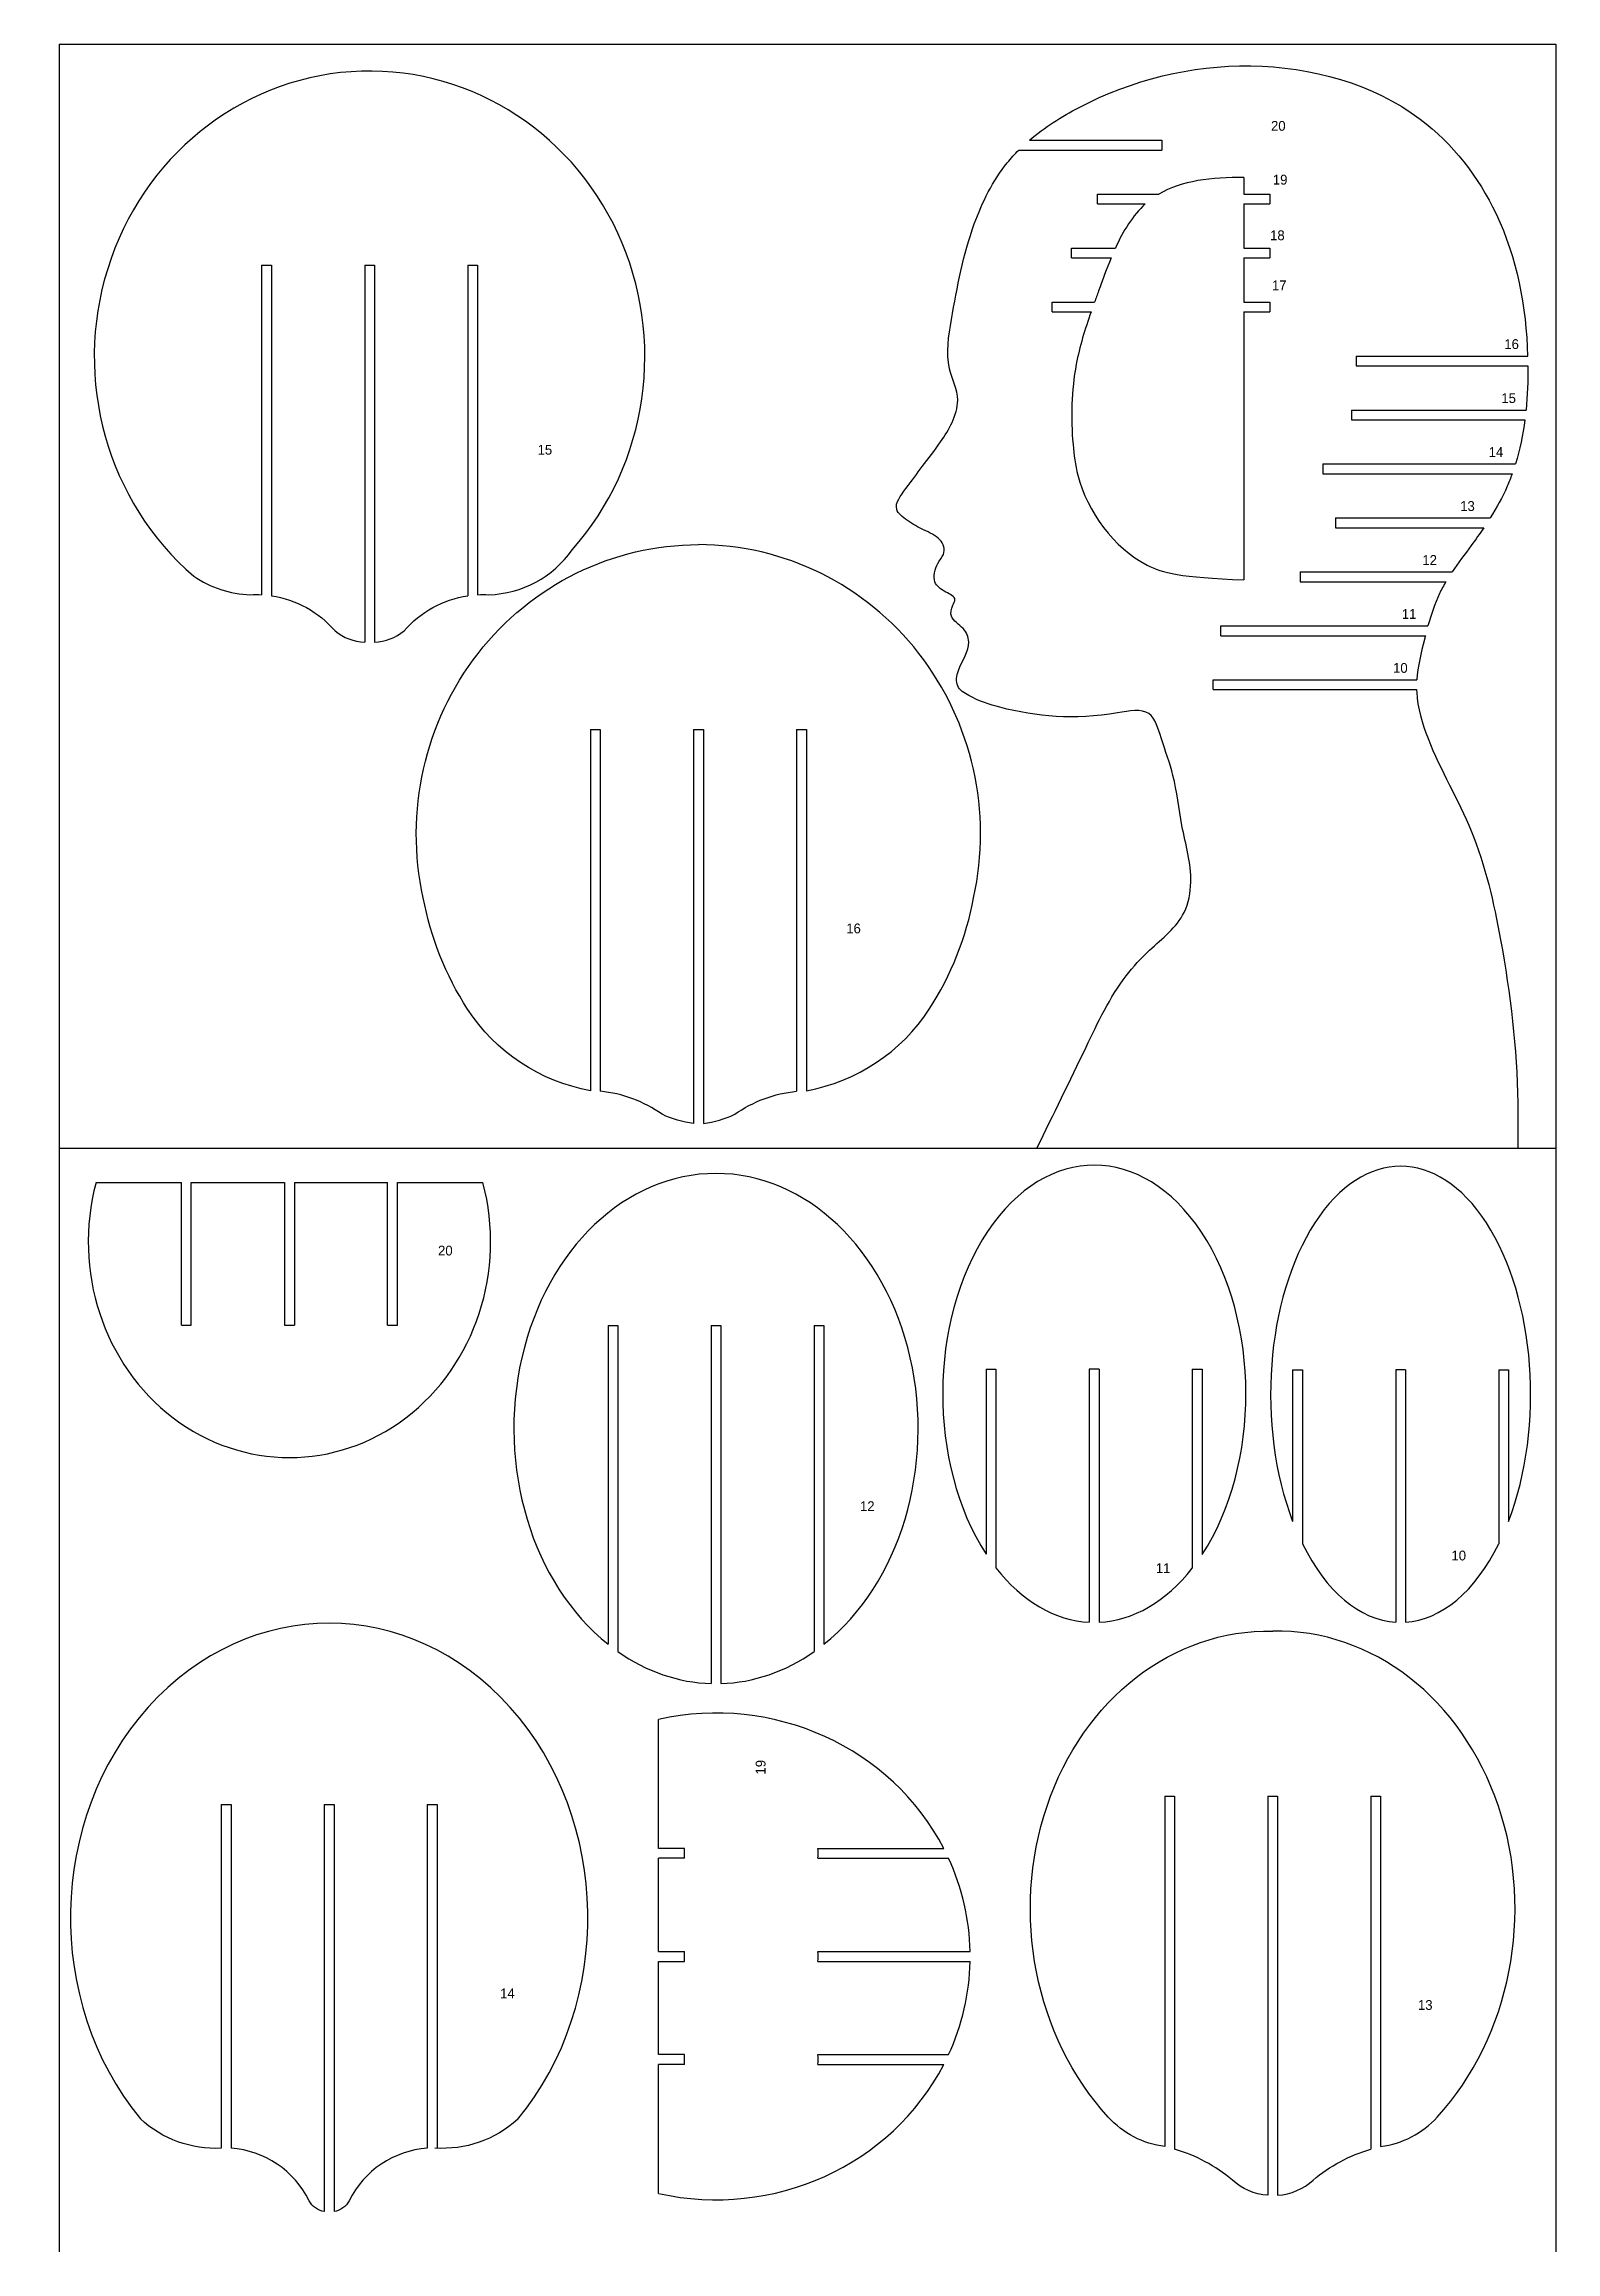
# Model space of a CAD drawing. Extents: x 461 to 4773, y -458 to 1730.
# Drawn here: x 3481 to 4097, y 830 to 1730 of the extents above; entities that cross this region are included whole.
import ezdxf

# ---------------------------------------------------------------- set-up
doc = ezdxf.new("R2010")
doc.units = 0
doc.header["$MEASUREMENT"] = 0
doc.layers.get('0').update_dxf_attribs({"linetype": 'CONTINUOUS'})

msp = doc.modelspace()

# ---------------------------------------------------------------- texts
at = {"color": 3, "linetype": 'Continuous', "char_height": 4, "width": 30.2842, "attachment_point": 1}
for insert in [(3980.76, 1698.72), (3641.24, 1240.21)]:
    msp.add_mtext('20', dxfattribs=dict(at, insert=insert))
at = {"color": 5, "linetype": 'Continuous', "char_height": 4, "width": 30.2842, "attachment_point": 1}
for s, insert in [('19', (3981.51, 1676.79)), ('13', (4057.88, 1543.74)), ('13', (4040.66, 932.67))]:
    msp.add_mtext(s, dxfattribs=dict(at, insert=insert))
at = {"linetype": 'Continuous', "char_height": 4, "width": 30.2842, "attachment_point": 1}
for s, insert in [('18', (3980.38, 1654.11)), ('11', (4034.09, 1499.74)), ('11', (3933.83, 1110.75))]:
    msp.add_mtext(s, dxfattribs=dict(at, insert=insert))
at = {"color": 1, "linetype": 'Continuous', "char_height": 4, "width": 30.2842, "attachment_point": 1}
for s, insert in [('17', (3981.14, 1633.69)), ('12', (4042.46, 1521.74)), ('12', (3813.23, 1136.02))]:
    msp.add_mtext(s, dxfattribs=dict(at, insert=insert))
at = {"color": 2, "linetype": 'Continuous', "char_height": 4, "width": 30.2842, "attachment_point": 1}
for s, insert in [('16', (4075.86, 1609.74)), ('10', (4030.52, 1477.74)), ('16', (3807.63, 1371.54)), ('10', (4054.31, 1115.9))]:
    msp.add_mtext(s, dxfattribs=dict(at, insert=insert))
at = {"color": 6, "linetype": 'Continuous', "char_height": 4, "width": 30.2842, "attachment_point": 1}
for insert in [(4074.65, 1587.74), (3681.82, 1566.67)]:
    msp.add_mtext('15', dxfattribs=dict(at, insert=insert))
at = {"color": 4, "linetype": 'Continuous', "char_height": 4, "width": 30.2842, "attachment_point": 1}
for insert in [(4069.47, 1565.74), (3666.55, 937.39)]:
    msp.add_mtext('14', dxfattribs=dict(at, insert=insert))
at = {"color": 5, "linetype": 'Continuous', "insert": (3770.72, 1024.62), "char_height": 4, "width": 30.2842, "attachment_point": 1, "rotation": 90}
msp.add_mtext('19', dxfattribs=at)

# ---------------------------------------------------------------- linework, layer by layer
at = {"color": 1, "linetype": 'Continuous'}
for p, q in [((3486.86, 1730.03), (4096.86, 1730.03)), ((3486.86, 1730.03), (3486.86, 1280.03)), ((4096.86, 1730.03), (4096.86, 1280.03)), ((3936.22, 1690.88), (3936.22, 1686.88)), ((3910.07, 1664.88), (3910.07, 1668.88)), ((3899.46, 1642.88), (3899.46, 1646.88)), ((3891.58, 1624.88), (3908.84, 1624.88)), ((3891.58, 1620.88), (3891.58, 1624.88)), ((3891.58, 1620.88), (3907.42, 1620.88)), ((3969.75, 1624.88), (3980.25, 1624.88)), ((3969.75, 1620.88), (3980.25, 1620.88)), ((3992.6, 1514.88), (4054.6, 1514.88)), ((3992.6, 1514.88), (3992.6, 1510.88)), ((3992.6, 1510.88), (4052.05, 1510.88)), ((3960.36, 1488.88), (3960.36, 1492.88)), ((3957.13, 1466.88), (3957.13, 1470.88)), ((3486.86, 1280.03), (4096.86, 1280.03)), ((3486.86, 1280.03), (3486.86, 830.03)), ((4096.86, 1280.03), (4096.86, 830.03)), ((3710.55, 1207.72), (3714.55, 1207.72)), ((3710.55, 1207.72), (3710.55, 1077.72)), ((3714.55, 1207.72), (3714.55, 1074.73)), ((3752.55, 1207.72), (3752.55, 1061.68)), ((3752.55, 1207.72), (3756.55, 1207.72)), ((3756.55, 1207.72), (3756.55, 1061.68)), ((3794.55, 1207.72), (3794.55, 1074.73)), ((3794.55, 1207.72), (3798.55, 1207.72)), ((3798.55, 1207.72), (3798.55, 1077.72))]:
    msp.add_line(p, q, dxfattribs=at)
at = {"color": 3, "linetype": 'Continuous'}
for p, q in [((3877.97, 1686.88), (3936.22, 1686.88)), ((3882.31, 1690.88), (3936.22, 1690.88)), ((3501.83, 1265.98), (3536.68, 1265.98)), ((3536.68, 1207.83), (3536.68, 1265.98)), ((3540.68, 1207.83), (3540.68, 1265.98)), ((3540.68, 1265.98), (3578.68, 1265.98)), ((3578.68, 1265.98), (3578.68, 1207.83)), ((3582.68, 1265.98), (3582.68, 1207.83)), ((3582.68, 1265.98), (3620.68, 1265.98)), ((3620.68, 1207.83), (3620.68, 1265.98)), ((3624.68, 1207.83), (3624.68, 1265.98)), ((3624.68, 1265.98), (3659.54, 1265.98)), ((3536.68, 1207.83), (3540.68, 1207.83)), ((3578.68, 1207.83), (3582.68, 1207.83)), ((3620.68, 1207.83), (3624.68, 1207.83))]:
    msp.add_line(p, q, dxfattribs=at)
at = {"linetype": 'Continuous'}
for p, q in [((3969.75, 1675.68), (3969.75, 1668.88)), ((3980.25, 1668.88), (3980.25, 1664.88)), ((3969.75, 1664.88), (3969.75, 1646.88)), ((3899.46, 1646.88), (3917.33, 1646.88)), ((3899.46, 1642.88), (3915.59, 1642.88)), ((3969.75, 1646.88), (3980.25, 1646.88)), ((3969.75, 1642.88), (3969.75, 1624.88)), ((3969.75, 1642.88), (3980.25, 1642.88)), ((3980.25, 1646.88), (3980.25, 1642.88)), ((3969.75, 1620.88), (3969.75, 1511.6)), ((3980.25, 1624.88), (3980.25, 1620.88)), ((4015.45, 1602.88), (4015.45, 1598.88)), ((4013.52, 1580.88), (4013.52, 1576.88)), ((4001.82, 1558.88), (4001.82, 1554.88)), ((4007.04, 1536.88), (4007.04, 1532.88)), ((3960.36, 1492.88), (4044.74, 1492.88)), ((3960.36, 1488.88), (4043.69, 1488.88)), ((3864.66, 1189.87), (3864.66, 1114.51)), ((3868.66, 1189.87), (3868.66, 1108.89)), ((3910.66, 1189.84), (3906.66, 1189.84)), ((3906.66, 1189.84), (3906.66, 1086.69)), ((3910.66, 1189.84), (3910.66, 1086.68)), ((3948.66, 1189.87), (3948.66, 1108.69)), ((3952.66, 1189.87), (3952.66, 1114.27))]:
    msp.add_line(p, q, dxfattribs=at)
at = {"color": 5, "linetype": 'Continuous'}
for p, q in [((3910.07, 1668.88), (3935, 1668.88)), ((3969.75, 1668.88), (3980.25, 1668.88)), ((3910.07, 1664.88), (3929.51, 1664.88)), ((3969.75, 1664.88), (3980.25, 1664.88)), ((4007.04, 1536.88), (4070.08, 1536.88)), ((4007.04, 1532.88), (4067.48, 1532.88)), ((3731.15, 994.46), (3731.15, 1047.09)), ((3937.46, 1015.73), (3941.46, 1015.73)), ((3937.46, 1015.73), (3937.46, 872.96)), ((3941.46, 1015.73), (3941.46, 871.91)), ((3979.46, 1015.73), (3983.46, 1015.73)), ((3979.46, 1015.73), (3979.46, 853.11)), ((3983.46, 1015.73), (3983.46, 853.11)), ((4021.46, 1015.73), (4025.46, 1015.73)), ((4021.46, 1015.73), (4021.46, 871.91)), ((4025.46, 1015.73), (4025.46, 872.96)), ((3741.65, 994.46), (3731.15, 994.46)), ((3731.15, 952.46), (3731.15, 990.46)), ((3741.65, 990.46), (3731.15, 990.46)), ((3741.65, 990.46), (3741.65, 994.46)), ((3796.07, 994.46), (3847.4, 994.46)), ((3796.07, 990.46), (3849.35, 990.46)), ((3731.15, 952.46), (3741.65, 952.46)), ((3731.15, 948.46), (3741.65, 948.46)), ((3731.15, 910.46), (3731.15, 948.46)), ((3741.65, 948.46), (3741.65, 952.46)), ((3796.07, 952.46), (3858.13, 952.46)), ((3796.07, 948.46), (3858.13, 948.46)), ((3741.65, 910.46), (3731.15, 910.46)), ((3741.65, 906.46), (3741.65, 910.46)), ((3796.07, 910.46), (3849.35, 910.46)), ((3731.15, 853.82), (3731.15, 906.46)), ((3741.65, 906.46), (3731.15, 906.46)), ((3796.07, 906.46), (3847.4, 906.46))]:
    msp.add_line(p, q, dxfattribs=at)
at = {"color": 6, "linetype": 'Continuous'}
for p, q in [((3569.34, 1639.94), (3573.34, 1639.94)), ((3569.34, 1639.94), (3569.34, 1505.56)), ((3573.34, 1639.94), (3573.34, 1505.15)), ((3611.34, 1639.94), (3611.34, 1486.24)), ((3611.34, 1639.94), (3615.34, 1639.94)), ((3615.34, 1639.94), (3615.34, 1486.24)), ((3653.34, 1639.94), (3657.34, 1639.94)), ((3653.34, 1639.94), (3653.34, 1505.15)), ((3657.34, 1639.94), (3657.34, 1505.56)), ((4013.52, 1580.88), (4084.71, 1580.88)), ((4013.52, 1576.88), (4084.25, 1576.88))]:
    msp.add_line(p, q, dxfattribs=at)
at = {"color": 2, "linetype": 'Continuous'}
for p, q in [((4015.45, 1602.88), (4085.45, 1602.88)), ((4015.45, 1598.88), (4085.45, 1598.88)), ((3957.13, 1470.88), (4040.22, 1470.88)), ((3957.13, 1466.88), (4040.11, 1466.88)), ((3703.38, 1450.66), (3707.38, 1450.66)), ((3703.38, 1450.66), (3703.38, 1303.4)), ((3707.38, 1450.66), (3707.38, 1303.16)), ((3745.38, 1450.66), (3745.38, 1290)), ((3745.38, 1450.66), (3749.38, 1450.66)), ((3749.38, 1450.66), (3749.38, 1290)), ((3787.38, 1450.66), (3791.38, 1450.66)), ((3787.38, 1450.66), (3787.38, 1303.16)), ((3791.38, 1450.66), (3791.38, 1303.4)), ((3989.59, 1189.66), (3989.59, 1127.78)), ((3993.59, 1189.66), (3993.59, 1118.61)), ((4031.59, 1189.62), (4031.59, 1086.69)), ((4035.59, 1189.62), (4031.59, 1189.62)), ((4035.59, 1189.62), (4035.59, 1086.69)), ((4073.59, 1189.66), (4073.59, 1118.61)), ((4077.59, 1189.66), (4077.59, 1127.78))]:
    msp.add_line(p, q, dxfattribs=at)
at = {"color": 4, "linetype": 'Continuous'}
for p, q in [((4001.82, 1558.88), (4080.41, 1558.88)), ((4001.82, 1554.88), (4079.06, 1554.88)), ((3552.87, 1012.34), (3556.87, 1012.34)), ((3552.87, 1012.34), (3552.87, 872.27)), ((3556.87, 1012.34), (3556.87, 872.24)), ((3594.87, 1012.34), (3598.87, 1012.34)), ((3594.87, 1012.34), (3594.87, 846.41)), ((3598.87, 1012.34), (3598.87, 846.41)), ((3636.87, 1012.34), (3640.87, 1012.34)), ((3636.87, 1012.34), (3636.87, 872.24)), ((3640.87, 1012.34), (3640.87, 872.28))]:
    msp.add_line(p, q, dxfattribs=at)
at = {"color": 6, "linetype": 'Continuous'}
for points in [[(3657.34, 1505.56, -0.02686), (3661.94, 1505.58, 0.235731), (3695.93, 1523.89)], [(3541.66, 1513.12, 0.143288), (3564.73, 1505.58, -0.02686), (3569.34, 1505.56, -0.02686)], [(3573.34, 1505.15, -0.177984), (3599.26, 1490.86, 0.166104), (3611.34, 1486.24, 0.166104)], [(3615.34, 1486.24, 0.166104), (3627.41, 1490.86, -0.177984), (3653.34, 1505.15, -0.177984)]]:
    msp.add_lwpolyline(points, format="xyb", dxfattribs=at)
at = {"color": 2, "linetype": 'Continuous'}
for points in [[(3703.38, 1303.4, 0.000006), (3703.38, 1303.4, -0.206825), (3653.28, 1336.64, -0.097225), (3635.19, 1382.04)], [(3791.38, 1303.4, 0.206825), (3841.47, 1336.64, 0.097225), (3859.56, 1382.04)], [(3745.38, 1290, -0.083759), (3732.58, 1293.77, 0.129302), (3707.38, 1303.16, 0.129302)], [(3749.38, 1290, 0.083759), (3762.17, 1293.77, -0.129308), (3787.38, 1303.16, -0.129308)]]:
    msp.add_lwpolyline(points, format="xyb", dxfattribs=at)
at = {"color": 4, "linetype": 'Continuous'}
for points in [[(3552.87, 872.27, -0.20338), (3519.95, 884.23)], [(3673.68, 884.03, -0.205298), (3639.95, 872.33)], [(3594.87, 846.41, -0.229154), (3588.7, 850.88, 0.266727), (3556.87, 872.24)], [(3636.87, 872.24, 0.266736), (3605.03, 850.88, -0.229115), (3598.87, 846.41)]]:
    msp.add_lwpolyline(points, format="xyb", dxfattribs=at)
at = {"color": 5, "linetype": 'Continuous'}
for points in [[(3937.45, 872.96, -0.178181), (3914.39, 884.94)], [(4025.46, 872.96, 0.178181), (4048.52, 884.94)]]:
    msp.add_lwpolyline(points, format="xyb", dxfattribs=at)
at = {"color": 6, "linetype": 'Continuous'}
msp.add_ellipse((3613.34, 1602.67), major_axis=(0, -116.4), ratio=0.963918, start_param=0.827381, end_param=5.590183, dxfattribs=at)
at = {"color": 2, "linetype": 'Continuous', "extrusion": (0, 0, -1)}
msp.add_ellipse((3747.38, 1407.99), major_axis=(0, -118), ratio=0.974576, start_param=1.349059, end_param=3.141598, dxfattribs=at)
at = {"color": 2, "linetype": 'Continuous'}
for centre, major_axis, ratio, start_param, end_param in [((3747.38, 1407.99), (0, -118), 0.974576, 1.349059, 3.141598), ((3747.38, 1407.99), (0.01, 118), 0.974787, 3.124306, 3.124318), ((4033.59, 1179.62), (0, -93), 0.569892, 0.979468, 5.303761), ((4033.59, 1179.62), (0, -93), 0.569892, 5.427981, 6.245453), ((4033.59, 1179.62), (0, -93), 0.569892, 0.037757, 0.855241)]:
    msp.add_ellipse(centre, major_axis=major_axis, ratio=ratio, start_param=start_param, end_param=end_param, dxfattribs=at)
at = {"linetype": 'Continuous'}
for start_param, end_param in [(0.79053, 5.489101), (5.577577, 6.249569), (0.03112, 0.702335)]:
    msp.add_ellipse((3908.73, 1179.84), major_axis=(0, -93.2), ratio=0.66309, start_param=start_param, end_param=end_param, dxfattribs=at)
at = {"color": 1, "linetype": 'Continuous'}
for start_param, end_param in [(0.563302, 5.719884), (5.776322, 6.258911), (0.024274, 0.506863)]:
    msp.add_ellipse((3754.55, 1165.65), major_axis=(0, -104), ratio=0.792308, start_param=start_param, end_param=end_param, dxfattribs=at)
at = {"color": 3, "linetype": 'Continuous'}
msp.add_ellipse((3580.68, 1241.83), major_axis=(0, -88), ratio=0.931818, start_param=4.43441, end_param=8.131961, dxfattribs=at)
at = {"color": 4, "linetype": 'Continuous'}
msp.add_ellipse((3596.87, 966.29), major_axis=(-0.2, 120), ratio=0.878772, start_param=3.955689, end_param=8.605453, dxfattribs=at)
at = {"color": 5, "linetype": 'Continuous', "extrusion": (0, 0, -1)}
for centre, major_axis, ratio, start_param, end_param in [((3981.45, 968.09), (-6.18, 114.89), 0.858073, 3.950493, 6.345795), ((4065.56, 767.23), (-59.83, 97.69), 0.753218, -0.111766, 0.198931), ((3979.81, 871.69), (-20.56, 4.92), 0.874287, 4.522897, 5.288053)]:
    msp.add_ellipse(centre, major_axis=major_axis, ratio=ratio, start_param=start_param, end_param=end_param, dxfattribs=at)
at = {"color": 5, "linetype": 'Continuous'}
for centre, major_axis, ratio, start_param, end_param in [((3981.46, 968.09), (6.18, 114.89), 0.858073, 3.950493, 6.345795), ((3754.55, 950.46), (103.6, 0), 0.957529, 6.742739, 8.081776), ((3754.55, 950.46), (103.6, 0), 0.957529, 6.303348, 6.698225), ((3754.55, 950.46), (103.6, 0), 0.957529, 5.868146, 6.263023), ((3754.55, 950.46), (103.6, 0), 0.957529, 4.484595, 5.823631), ((3897.35, 767.23), (59.83, 97.69), 0.753218, 0.245995, 0.24601), ((3897.35, 767.23), (59.83, 97.69), 0.753218, -0.111766, 0.198915), ((3983.1, 871.69), (20.56, 4.92), 0.874287, 4.522958, 5.288053)]:
    msp.add_ellipse(centre, major_axis=major_axis, ratio=ratio, start_param=start_param, end_param=end_param, dxfattribs=at)
for points, knots in [([(3882.31, 1690.88), (3888.42, 1696.1), (3916.18, 1713.52), (3972.16, 1727.52), (4039.4, 1709.46), (4077.99, 1659.41), (4084.78, 1623.05), (4085.37, 1602.88)], [536.164959, 536.164959, 536.164959, 536.164959, 560.215342, 632.192055, 704.604518, 753.979235, 813.408525, 813.408525, 813.408525, 813.408525]), ([(3885.38, 1280.03), (3892.06, 1293.66), (3903.62, 1317.24), (3917.06, 1345.77), (3932.48, 1362.47), (3945.84, 1372.58), (3949.49, 1392.19), (3943.89, 1410.39), (3941.92, 1430.85), (3936.45, 1444.92), (3932.27, 1460.13), (3904.3, 1454.2), (3881.05, 1456.11), (3859.91, 1462.72), (3851.91, 1467.98), (3853.33, 1477.17), (3859.15, 1484.04), (3855.72, 1492.59), (3849.6, 1495.59), (3850.55, 1500.66), (3852.89, 1504.44), (3847.43, 1506.89), (3842.47, 1510.32), (3844.15, 1518.06), (3848.54, 1522.78), (3846.37, 1528.87), (3839.46, 1531.72), (3833.01, 1535.32), (3825.82, 1540.9), (3832.79, 1549.9), (3838.68, 1558.03), (3845.63, 1566.92), (3851.08, 1575.59), (3854.53, 1586.26), (3847.45, 1599.74), (3851.66, 1624.67), (3856.95, 1653.34), (3868.43, 1676.52), (3876.32, 1685.23), (3877.97, 1686.88)], [0, 0, 0, 0, 45.710205, 79.056285, 93.201743, 114.099096, 126.657813, 150.097756, 170.850669, 186.869102, 197.965909, 210.719652, 258.718086, 272.284178, 278.318464, 284.504726, 297.033444, 302.824989, 309.781989, 314.311467, 316.7117, 321.497147, 327.659998, 334.682943, 339.214624, 347.313539, 356.1338, 363.729411, 370.045726, 379.241456, 390.455913, 402.927703, 412.179345, 421.490395, 434.777508, 454.827301, 494.915982, 523.243936, 530.265039, 530.265039, 530.265039, 530.265039]), ([(3915.59, 1642.88), (3913.76, 1638.47), (3911.55, 1632.34), (3909.38, 1626.38), (3908.84, 1624.88)], [22.056562, 22.056562, 22.056562, 22.056562, 25.55552, 26.743871, 26.743871, 26.743871, 26.743871]), ([(3907.42, 1620.88), (3904.95, 1613.8), (3899.57, 1596.62), (3899.02, 1573.36), (3902.99, 1543.23), (3921.71, 1517.8), (3943.6, 1512.76), (3969.75, 1511.6)], [27.800787, 27.800787, 27.800787, 27.800787, 33.427789, 41.619967, 44.769089, 56.330756, 61.768043, 61.768043, 61.768043, 61.768043]), ([(4085.45, 1598.88), (4085.45, 1598.87), (4085.51, 1592.86), (4085.3, 1586.83), (4084.71, 1580.88)], [817.333723, 817.333723, 817.333723, 817.333723, 817.344456, 835.024657, 835.024657, 835.024657, 835.024657]), ([(4079.06, 1554.88), (4078.44, 1553.16), (4075.96, 1546.94), (4072.7, 1541.05), (4070.08, 1536.88)], [861.617356, 861.617356, 861.617356, 861.617356, 867.118633, 881.862069, 881.862069, 881.862069, 881.862069]), ([(4067.48, 1532.88), (4065.84, 1530.44), (4061.56, 1524.42), (4057.06, 1518.53), (4054.6, 1514.88)], [886.611255, 886.611255, 886.611255, 886.611255, 895.348165, 908.56187, 908.56187, 908.56187, 908.56187]), ([(4052.05, 1510.88), (4051.11, 1509.3), (4048.01, 1503.62), (4046, 1497.42), (4044.74, 1492.88)], [913.319716, 913.319716, 913.319716, 913.319716, 918.870067, 932.897019, 932.897019, 932.897019, 932.897019]), ([(4043.69, 1488.88), (4043.56, 1488.37), (4042.05, 1482.41), (4040.6, 1476.38), (4040.22, 1470.88)], [936.988729, 936.988729, 936.988729, 936.988729, 938.528947, 955.194561, 955.194561, 955.194561, 955.194561]), ([(4040.11, 1466.88), (4040.12, 1466.54), (4040.34, 1459.78), (4046.51, 1439.46), (4065.09, 1408.89), (4076.54, 1358.07), (4081.69, 1314.58), (4081.43, 1286.16), (4081.37, 1280.03)], [959.234219, 959.234219, 959.234219, 959.234219, 960.258995, 979.737524, 1021.284166, 1067.272265, 1134.139183, 1152.512125, 1152.512125, 1152.512125, 1152.512125])]:
    msp.add_open_spline(points, degree=3, knots=knots, dxfattribs=at)
for points in [[(3969.75, 1675.68), (3956.6, 1675.83), (3944.33, 1674.33), (3935, 1668.88)], [(3929.51, 1664.88), (3924.36, 1660.24), (3920.54, 1653.88), (3917.33, 1646.88)], [(4084.25, 1576.88), (4083.45, 1570.73), (4082.21, 1564.7), (4080.41, 1558.88)], [(3796.07, 990.46), (3796.18, 991.79), (3796.18, 993.12), (3796.07, 994.46)], [(3796.07, 948.46), (3796.18, 949.79), (3796.18, 951.12), (3796.07, 952.46)], [(3796.07, 906.46), (3796.18, 907.79), (3796.18, 909.12), (3796.07, 910.46)]]:
    msp.add_open_spline(points, degree=3, dxfattribs=at)
at = {"linetype": 'Continuous'}
for points in [[(3864.66, 1189.87), (3865.99, 1189.82), (3867.32, 1189.82), (3868.66, 1189.87)], [(3948.66, 1189.87), (3949.99, 1189.82), (3951.32, 1189.82), (3952.66, 1189.87)]]:
    msp.add_open_spline(points, degree=3, dxfattribs=at)
at = {"color": 2, "linetype": 'Continuous'}
for points in [[(3989.59, 1189.66), (3990.92, 1189.61), (3992.25, 1189.61), (3993.59, 1189.66)], [(4073.59, 1189.66), (4074.92, 1189.61), (4076.25, 1189.61), (4077.59, 1189.66)]]:
    msp.add_open_spline(points, degree=3, dxfattribs=at)

msp.set_redraw_order([(e.dxf.handle, doc.entitydb.next_handle()) for e in msp.query("TEXT MTEXT ATTDEF DIMENSION ARC_DIMENSION")])  # texts and dimensions are drawn at this point

doc.saveas('drawing.dxf')
